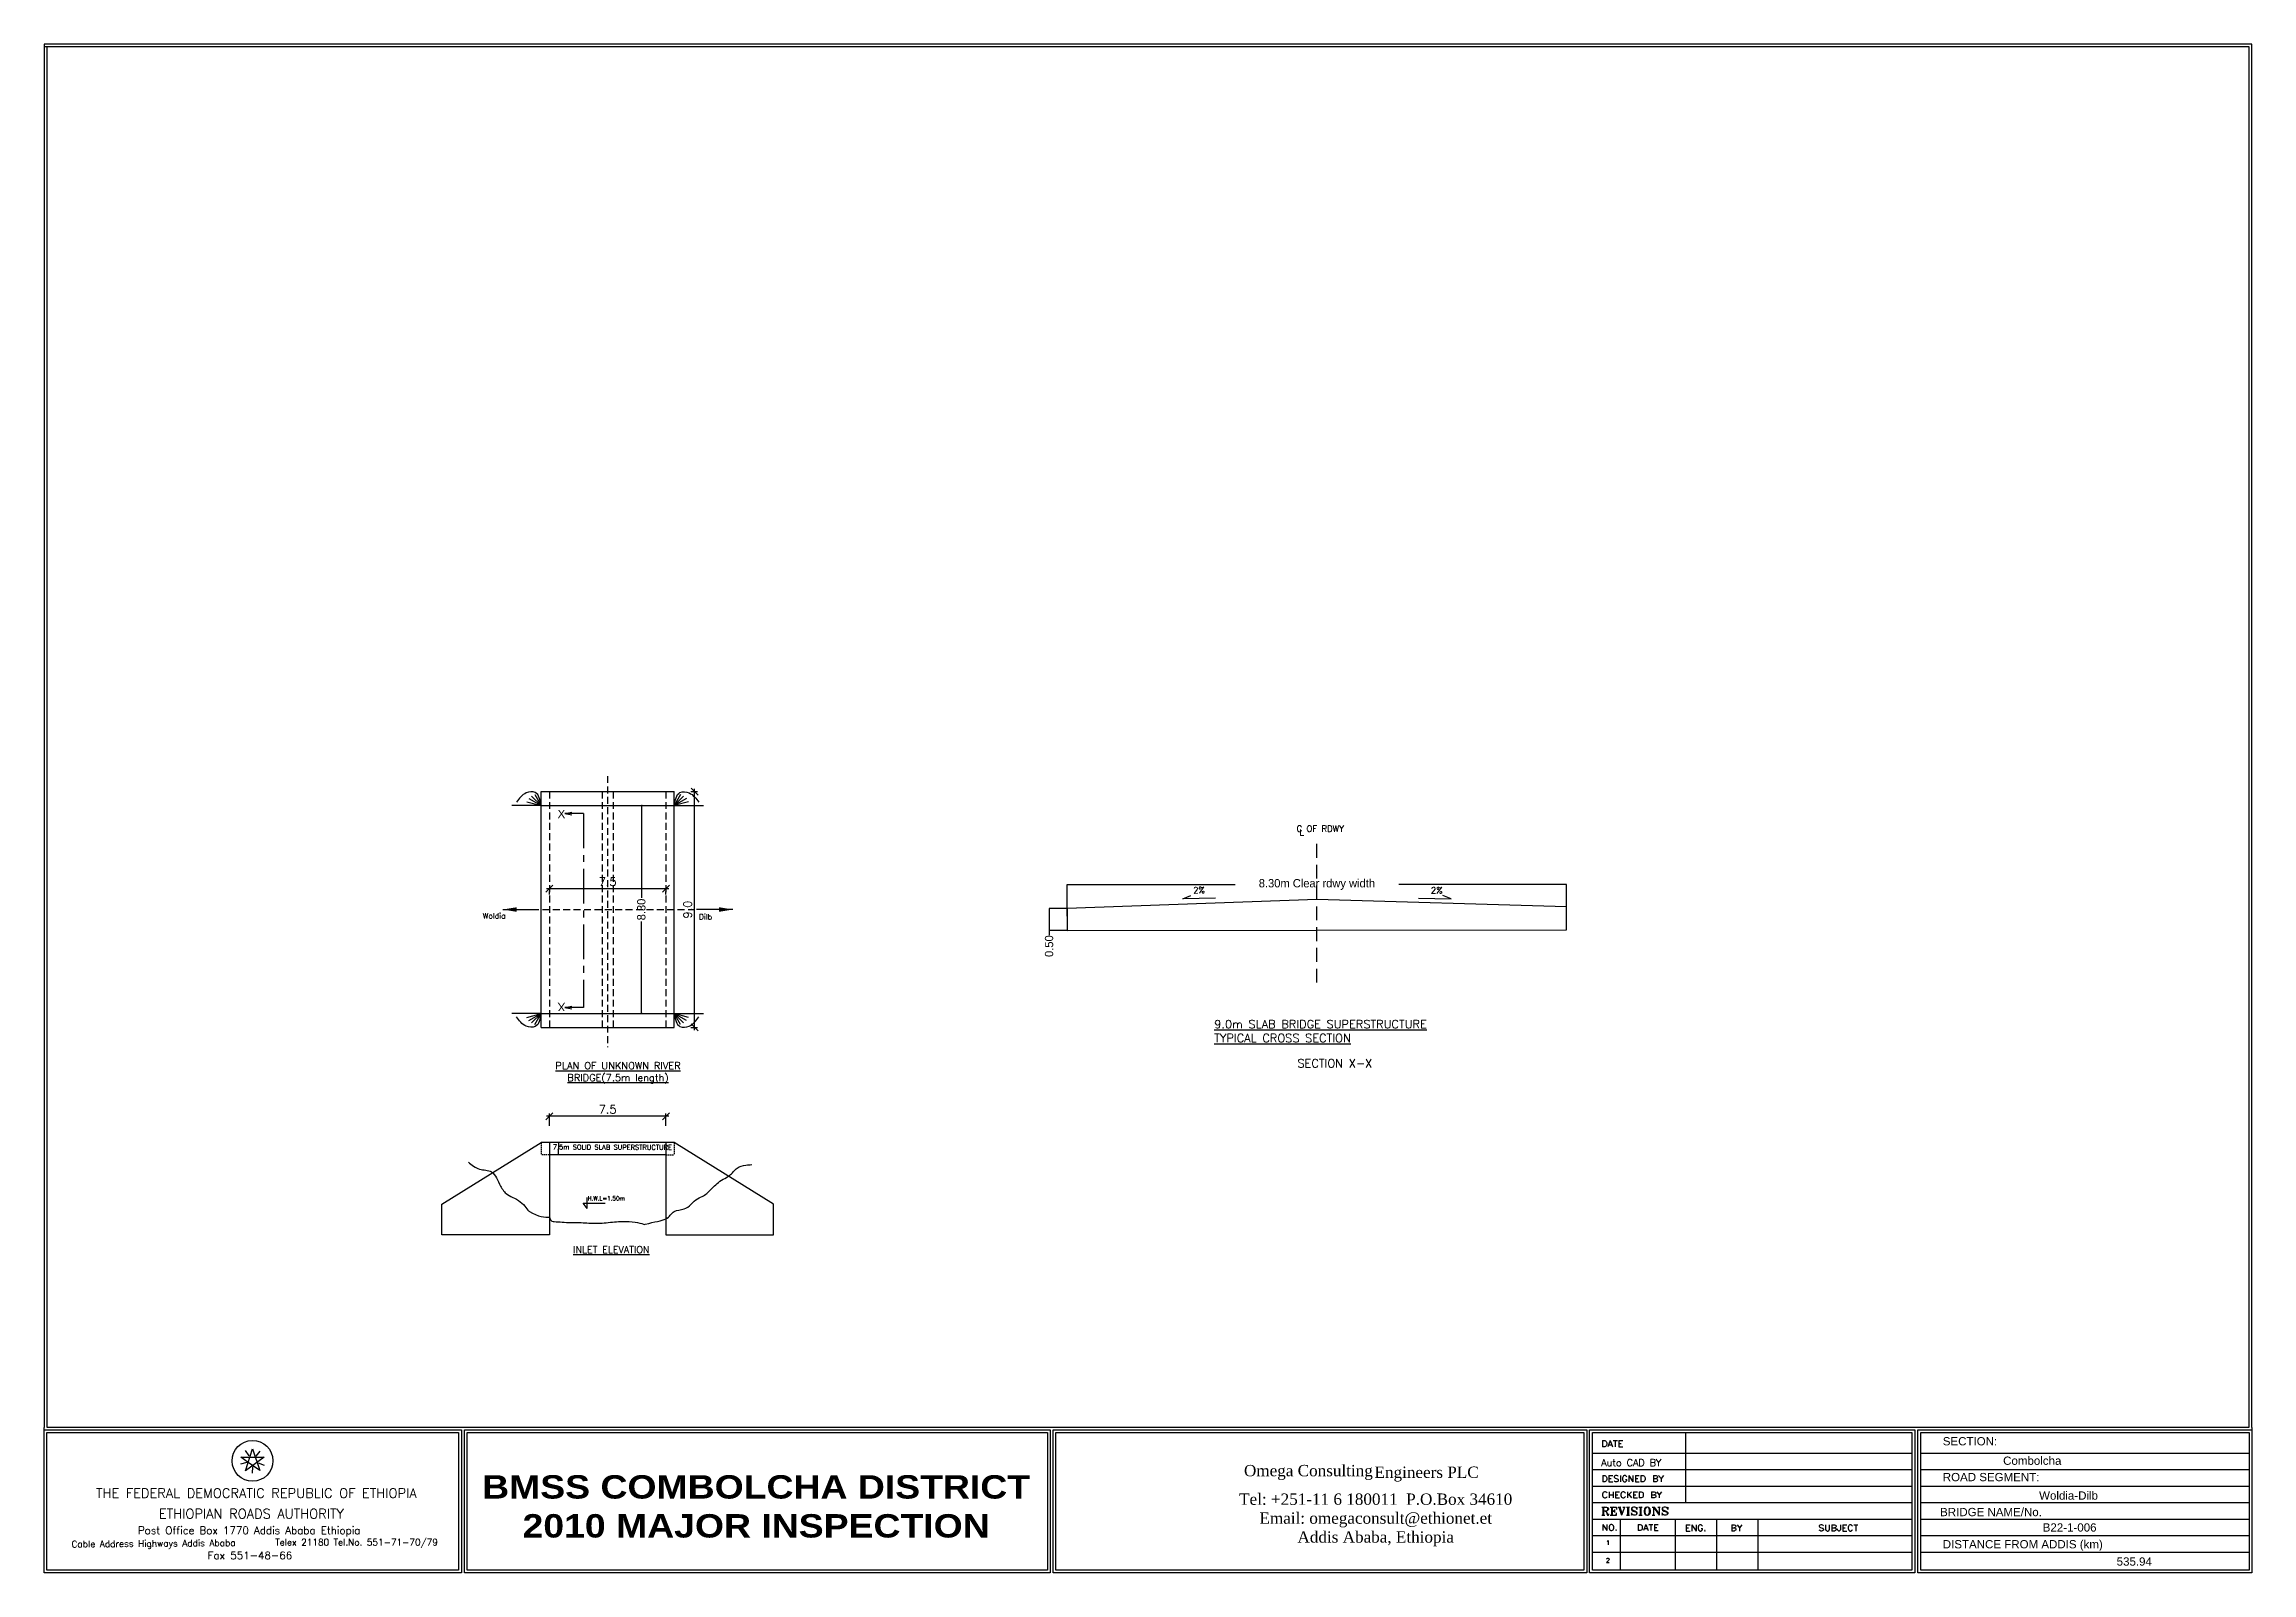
# Model space of a CAD drawing. Header units: inches. Extents: x 20 to 79609, y 6 to 55115.
import ezdxf
from ezdxf.enums import TextEntityAlignment as Align

# ---------------------------------------------------------------- set-up
doc = ezdxf.new("R2010")
doc.units = ezdxf.units.IN
doc.header["$MEASUREMENT"] = 0
for name, pattern in [('CENTER', [2, 1.25, -0.25, 0.25, -0.25]), ('DASHED', [0.75, 0.5, -0.25]), ('HIDDEN', [0.375, 0.25, -0.125])]:
    doc.linetypes.add(name, pattern=pattern)
for name, color, linetype in [('-25', 7, 'Continuous'), ('Conc surface', 2, 'Continuous'), ('CONC-MAS', 2, 'Continuous'), ('Dim', 9, 'Continuous'), ('divsion', 3, 'Continuous'), ('FILL', 7, 'Continuous'), ('Grade', 6, 'DASHED'), ('Mas surface', 4, 'Continuous'), ('MISCELANEOUS', 7, 'Continuous'), ('Text', 3, 'Continuous'), ('TITLE BLOCK', 7, 'Continuous')]:
    doc.layers.add(name, color=color, linetype=linetype)
doc.layers.add('probable bridge', color=1, linetype='Continuous', lineweight=30)
doc.styles.add('2.5-100', font='ROMANS.SHX')
doc.styles.add('30', font='ROMANT.SHX', dxfattribs={"height": 4})
doc.styles.add('50', font='romanc.shx')
doc.styles.add('ARIAL', font='arial.ttf', dxfattribs={"height": 15})
doc.styles.add('Logo', font='')
doc.styles.add('T-25-100', font='romans.shx', dxfattribs={"height": 0.25})
doc.styles.add('Text100-2.25', font='romans.shx')
doc.styles.add('Text100-3.0', font='romanc.shx')
doc.styles.add('Text200-2.25', font='romans.shx')
doc.styles.add('Text200-3.0', font='romanc.shx')
doc.styles.add('Text50-2.0', font='romans.shx')
doc.styles.add('TIM2_5', font='times.ttf', dxfattribs={"height": 0.3})
doc.styles.get('Logo').set_extended_font_data('Arial Black')
doc.dimstyles.new('Dim100', dxfattribs={"dimtxt": 300, "dimasz": 250, "dimexe": 100, "dimexo": 600, "dimgap": 100, "dimtad": 1, "dimdec": 0, "dimzin": 0, "dimdsep": 46, "dimtxsty": 'Text100-2.25', "dimblk": 'OBLIQUE', "dimcen": 100, "dimdle": 100, "dimclrd": 256, "dimclre": 256, "dimclrt": 3, "dimadec": 0, "dimazin": 0, "dimtfac": 1, "dimtdec": 0, "dimtofl": 0, "dimtmove": 0, "dimatfit": 3, "dimfxl": 1, "dimtolj": 1, "dimtzin": 0, "dimarcsym": 0})
doc.dimstyles.new('Dim50', dxfattribs={"dimtxt": 300, "dimasz": 150, "dimexe": 150, "dimexo": 150, "dimgap": 75, "dimtad": 1, "dimdec": 0, "dimlfac": 0.5, "dimzin": 0, "dimdsep": 46, "dimtxsty": 'Text50-2.0', "dimblk": 'OBLIQUE', "dimcen": 100, "dimdle": 150, "dimclrd": 256, "dimclre": 256, "dimclrt": 3, "dimadec": 0, "dimazin": 0, "dimtfac": 1, "dimtdec": 0, "dimtofl": 0, "dimtmove": 0, "dimatfit": 3, "dimfxl": 1, "dimtolj": 1, "dimtzin": 0, "dimarcsym": 0})
doc.dimstyles.get("Standard").update_dxf_attribs({"dimtxt": 1.2, "dimasz": 0.18, "dimexe": 0.18, "dimexo": 0.0625, "dimgap": 0.09, "dimtad": 0, "dimdec": 4, "dimzin": 0, "dimdsep": 46, "dimtxsty": 'Standard', "dimcen": 0.09, "dimadec": 0, "dimazin": 0, "dimtfac": 1, "dimtdec": 4, "dimtofl": 0, "dimtmove": 0, "dimatfit": 3, "dimfxl": 1, "dimtolj": 1, "dimtzin": 0, "dimarcsym": 0})

msp = doc.modelspace()

# ---------------------------------------------------------------- texts
at = {"layer": '-25', "color": 7, "style": 'TIM2_5'}
for s, p in [('Omega Consulting', (43273.82221, 3487.97369)), ('Engineers PLC', (47981.27086, 3428.94142))]:
    msp.add_text(s, height=408.7255509, dxfattribs=at).set_placement(p)
at = {"layer": '-25', "color": 7, "insert": (48022.97644, 2867.08824), "char_height": 408.7255509, "width": 9736.0049472, "attachment_point": 2, "style": 'TIM2_5'}
msp.add_mtext('Tel: +251-11 6 180011  P.O.Box 34610\\PEmail: omegaconsult@ethionet.et \\PAddis Ababa, Ethiopia', dxfattribs=at)
at = {"style": 'ARIAL'}
for s, height, p in [('SECTION:', 297.335358, (68466.9964, 4601.12101)), ('Combolcha', 297.335358, (70642.38895, 3900.66845)), ('ROAD SEGMENT:', 297.3353577, (68466.9964, 3310.43791)), ('Woldia-Dilb', 297.3353577, (71939.23141, 2643.83565)), ('BRIDGE NAME/No.', 297.3353577, (68370.51084, 2049.50289)), ('B22-1-006', 297.335358, (72069.71673, 1493.45788)), ('DISTANCE FROM ADDIS (km)', 297.3353577, (68466.9964, 889.47118)), ('535.94', 297.335358, (74735.32938, 266.612))]:
    msp.add_text(s, height=height, dxfattribs=at).set_placement(p)
at = {"layer": 'Dim', "color": 3, "insert": (20506.01855, 15350.48274, 0), "char_height": 175, "attachment_point": 5, "rotation": 359.8783838061, "style": 'Text200-2.25'}
msp.add_mtext('7.5m SOLID SLAB SUPERSTRUCTURE', dxfattribs=at)
at = {"layer": 'divsion', "style": '30', "width": 1}
for s, p in [('THE FEDERAL DEMOCRATIC REPUBLIC OF ETHIOPIA', (7670.28809, 2880.94352)), ('ETHIOPIAN ROADS AUTHORITY', (7490.71214, 2138.52471))]:
    msp.add_text(s, height=343.6965625, dxfattribs=at).set_placement(p, align=Align.MIDDLE)
at = {"layer": 'divsion', "color": 3, "style": '50', "oblique": 360, "width": 1}
msp.add_text('Post Office Box 1770 Addis Ababa Ethiopia', height=271.3393915, dxfattribs=at).set_placement((7410.41816, 1498.79618), align=Align.MIDDLE)
msp.add_text('Cable Address Highways Addis Ababa', height=235.160806, rotation=0.5000018067, dxfattribs=at).set_placement((3965.69463, 1033.19494), align=Align.MIDDLE)
at = {"layer": 'divsion', "color": 3, "style": '50', "width": 1}
for s, height, p in [('Telex 21180 Tel.No. 551-71-70/79', 235.160806, (11281.11226, 1092.3975)), ('Fax 551-48-66', 271.3393915, (7438.28066, 633.3466))]:
    msp.add_text(s, height=height, dxfattribs=at).set_placement(p, align=Align.MIDDLE)
at = {"layer": 'Text', "style": '2.5-100'}
for s, p in [('C OF RDWY', (45171.04867, 26720.37518)), ('L', (45275.18807, 26583.87419))]:
    msp.add_text(s, height=225, dxfattribs=at).set_placement(p)
msp.add_text('2%', height=225, rotation=1.9993485335, dxfattribs=at).set_placement((41445.56963, 24498.40612))
msp.add_text('2%', height=225, rotation=359.2544557033, dxfattribs=at).set_placement((50222.14033, 24496.23748), align=Align.CENTER)
at = {"layer": 'Text', "color": 3, "style": 'Text200-3.0'}
for s, p in [('Woldia', (15831.37054, 23590.57808)), ('Dilb', (23625.45021, 23557.14429))]:
    msp.add_text(s, height=198.45, dxfattribs=at).set_placement(p)
at = {"layer": 'Text', "color": 3}
for s, insert, char_height, width, attachment_point, style in [('{\\fArial|b0|i0|c0|p34;X}', (18667.13898, 27510.13898), 300, 9213.8242482, 2, 'Text200-2.25'), ('{\\H0.75x;\\L9.0m SLAB BRIDGE SUPERSTRUCTURE \\PTYPICAL CROSS SECTION}', (42202.28224, 19935.94389), 400, 14099.140784, 1, 'Text100-3.0'), ('{\\H0.6453x;\\LPLAN OF UNKNOWN RIVER \\PBRIDGE(7.5m length)}', (20707.57083, 18417.59927), 400, 9733.5944719, 2, 'Text200-2.25'), ('{\\Fromanc|c0;SECTION X-X}', (46550.91616, 18524.32308), 300, 11086.9563408, 2, 'Text200-2.25'), ('H.W.L=1.50m', (20284.55618, 13580.83104), 150, 4941.7983673, 2, 'Text200-2.25'), ('{\\H0.625x;\\LINLET ELEVATION\\P\\H0.8x;\\l }', (20465.8114, 11777.50227), 400, 9851.0003365, 2, 'Text200-2.25')]:
    msp.add_mtext(s, dxfattribs=dict(at, insert=insert, char_height=char_height, width=width, attachment_point=attachment_point, style=style))
at = {"layer": 'Text', "color": 3, "extrusion": (0, 0, -1), "insert": (18667.13898, 20255.1733), "char_height": 300, "width": 9213.8242482, "attachment_point": 2, "text_direction": (1, 0, 0), "style": 'Text200-2.25'}
msp.add_mtext('{\\fArial|b0|i0|c0|p34;X}', dxfattribs=at)
at = {"layer": 'TITLE BLOCK', "style": 'T-25-100'}
msp.add_text('Auto CAD BY', height=254.3842045, rotation=359.9999999917, dxfattribs=at).set_placement((56152.60142, 3848.27484))
at = {"layer": 'TITLE BLOCK', "color": 5, "insert": (25686.87365, 4930.67079), "char_height": 842.4501801, "width": 63869.7437933, "attachment_point": 2, "style": 'Logo'}
msp.add_mtext('\\PBMSS COMBOLCHA DISTRICT\\P2010 MAJOR INSPECTION \\P ', dxfattribs=at)

# ---------------------------------------------------------------- blocks, each defined once
blk = doc.blocks.new('_Oblique')
at = {"color": 0, "lineweight": -2}
blk.add_line((-0.5, -0.5), (0.5, 0.5), dxfattribs=at)
blk = doc.blocks.new('*D10')
at = {"layer": 'Defpoints', "color": 0, "ltscale": 10}
for p in [(18234, 25066), (22434, 25066), (22434, 24674)]:
    blk.add_point(p, dxfattribs=at)
at = {"layer": 'Dim', "lineweight": -2, "ltscale": 10}
for p, q in [((18134, 24674), (22534, 24674)), ((18234, 24466), (18234, 24574)), ((22434, 24466), (22434, 24574))]:
    blk.add_line(p, q, dxfattribs=at)
at = {"layer": 'Dim', "lineweight": -2, "ltscale": 10, "xscale": 250, "yscale": 250, "zscale": 250, "rotation": 180}
blk.add_blockref('_Oblique', (18234, 24674), dxfattribs=at)
at = {"layer": 'Dim', "lineweight": -2, "ltscale": 10, "xscale": 250, "yscale": 250, "zscale": 250}
blk.add_blockref('_Oblique', (22434, 24674), dxfattribs=at)
at = {"layer": 'Dim', "color": 3, "ltscale": 10, "insert": (20334, 24924), "char_height": 300, "attachment_point": 5, "style": 'Text100-2.25'}
blk.add_mtext('\\A1;7.5', dxfattribs=at)
blk = doc.blocks.new('*D11')
at = {"layer": 'Defpoints', "color": 0, "ltscale": 10}
for p in [(22734, 28169), (23469, 28169), (22734, 19669)]:
    blk.add_point(p, dxfattribs=at)
at = {"layer": 'Dim', "lineweight": -2, "ltscale": 10}
for p, q in [((23334, 28169), (23569, 28169)), ((23469, 19569), (23469, 28269)), ((23334, 19669), (23569, 19669))]:
    blk.add_line(p, q, dxfattribs=at)
at = {"layer": 'Dim', "lineweight": -2, "ltscale": 10, "xscale": 250, "yscale": 250, "zscale": 250}
for p, rotation in [((23469, 28169), 90), ((23469, 19669), 270)]:
    blk.add_blockref('_Oblique', p, dxfattribs=dict(at, rotation=rotation))
at = {"layer": 'Dim', "color": 3, "ltscale": 10, "insert": (23219, 23919), "char_height": 300, "attachment_point": 5, "rotation": 90, "style": 'Text100-2.25'}
blk.add_mtext('\\A1;9.0', dxfattribs=at)
blk = doc.blocks.new('*D12')
at = {"layer": 'Defpoints', "color": 0}
for p in [(18234, 16464), (18234, 15523, 0), (22434, 15523, 0)]:
    blk.add_point(p, dxfattribs=at)
at = {"layer": 'Dim', "lineweight": -2}
for p, q in [((22534, 16464), (18134, 16464)), ((18234, 16123), (18234, 16564)), ((22434, 16123), (22434, 16564))]:
    blk.add_line(p, q, dxfattribs=at)
at = {"layer": 'Dim', "lineweight": -2, "xscale": 250, "yscale": 250, "zscale": 250, "rotation": 180}
blk.add_blockref('_Oblique', (18234, 16464), dxfattribs=at)
at = {"layer": 'Dim', "lineweight": -2, "xscale": 250, "yscale": 250, "zscale": 250}
blk.add_blockref('_Oblique', (22434, 16464), dxfattribs=at)
at = {"layer": 'Dim', "color": 3, "insert": (20334, 16714), "char_height": 300, "attachment_point": 5, "style": 'Text100-2.25'}
blk.add_mtext('\\A1;7.5', dxfattribs=at)
blk = doc.blocks.new('*D13')
at = {"color": 0, "lineweight": -2}
for p, q in [((36903, 23961), (36903, 24822)), ((36903, 24822), (42953, 24822)), ((54903, 24822), (48853, 24822)), ((54903, 24014), (54903, 24822))]:
    blk.add_line(p, q, dxfattribs=at)
at = {"color": 0}
for points in [[(36903, 24822), (36903, 24822), (36903, 24822)], [(54903, 24822), (54903, 24822), (54903, 24822)]]:
    blk.add_solid(points, dxfattribs=at)
at = {"layer": 'Defpoints', "color": 0}
for p in [(54903, 24822), (36903, 23961), (54903, 24014)]:
    blk.add_point(p, dxfattribs=at)
at = {"color": 0, "insert": (45903, 24822), "char_height": 1.2, "attachment_point": 5}
blk.add_mtext('\\A1;{\\H250x;8.30m Clear rdwy width}', dxfattribs=at)
blk = doc.blocks.new('*D14')
at = {"color": 0, "lineweight": -2}
for p, q in [((36903, 23961), (36249, 23961)), ((36249, 23961), (36249, 23161)), ((36903, 23161), (36249, 23161)), ((36249, 23161), (36249, 22999))]:
    blk.add_line(p, q, dxfattribs=at)
at = {"color": 0}
for points in [[(36249, 23961), (36249, 23961), (36249, 23961)], [(36249, 23161), (36249, 23161), (36249, 23161)]]:
    blk.add_solid(points, dxfattribs=at)
at = {"layer": 'Defpoints', "color": 0}
for p in [(36903, 23961), (36249, 23161), (36903, 23161)]:
    blk.add_point(p, dxfattribs=at)
at = {"color": 0, "insert": (36249, 22599), "char_height": 1.2, "attachment_point": 5, "rotation": 90}
blk.add_mtext('\\A1;{\\H250x;0.50}', dxfattribs=at)
blk = doc.blocks.new('*D15')
at = {"color": 0, "lineweight": -2}
for p, q in [((18563, 15523), (18563, 15523)), ((18563, 15523), (18563, 15301)), ((18563, 15075), (18563, 15297)), ((18563, 15075), (18563, 15075))]:
    blk.add_line(p, q, dxfattribs=at)
at = {"color": 0}
for points in [[(18563, 15523), (18563, 15523), (18563, 15523)], [(18563, 15075), (18563, 15075), (18563, 15075)]]:
    blk.add_solid(points, dxfattribs=at)
at = {"layer": 'Defpoints', "color": 0}
for p in [(18563, 15523), (18563, 15075), (18563, 15075)]:
    blk.add_point(p, dxfattribs=at)
at = {"color": 0, "insert": (18563, 15299), "char_height": 1.2, "attachment_point": 5, "rotation": 90}
blk.add_mtext('\\A1;0.60', dxfattribs=at)
blk = doc.blocks.new('*D18')
at = {"color": 0, "lineweight": -2}
for p, q in [((21582, 27669), (21549, 27669)), ((21549, 27668), (21549, 24344)), ((21549, 20169), (21549, 23493)), ((21582, 20169), (21549, 20169))]:
    blk.add_line(p, q, dxfattribs=at)
at = {"color": 0}
for points in [[(21549, 27668), (21549, 27668), (21549, 27669)], [(21549, 20169), (21549, 20169), (21549, 20169)]]:
    blk.add_solid(points, dxfattribs=at)
at = {"layer": 'Defpoints', "color": 0}
for p in [(21582, 27669), (21549, 20169), (21582, 20169)]:
    blk.add_point(p, dxfattribs=at)
at = {"color": 0, "insert": (21549, 23919), "char_height": 1.2, "attachment_point": 5, "rotation": 90}
blk.add_mtext('\\A1;{\\H250x;8.30}', dxfattribs=at)

# ---------------------------------------------------------------- dimensions: what is measured, and where the dimension line sits
for base, p1, p2, text, picture, middle in [((21549.18746, 20168.57454), (21581.72932, 27668.57454), (21581.72932, 20168.57454), '{\\H250x;8.30}', '*D18', (21549.18746, 23918.57454)), ((18563.34586, 15074.94001), (18563.34586, 15523.02742), (18563.34586, 15074.94001), '0.60', '*D15', (18563.34586, 15298.98372))]:
    dim = msp.add_linear_dim(base=base, p1=p1, p2=p2, angle=90, text=text, dimstyle='Standard')
    dim.commit()
    dim.dimension.update_dxf_attribs({"geometry": picture, "text_midpoint": middle})
dim = msp.add_linear_dim(base=(54903.02518, 24822.10946), p1=(36903.02518, 23961.19885), p2=(54903.02518, 24013.58), text='{\\H250x;8.30m Clear rdwy width}', dimstyle='Standard')
dim.commit()
dim.dimension.update_dxf_attribs({"geometry": '*D13', "text_midpoint": (45903.02518, 24822.10946)})
dim = msp.add_linear_dim(base=(36249.20488, 23161.19885), p1=(36903.02518, 23961.26135), p2=(36903.02518, 23161.19885), angle=90, text='{\\H250x;0.50}', dimstyle='Standard')
dim.commit()
dim.dimension.update_dxf_attribs({"geometry": '*D14', "text_midpoint": (36249.20488, 22599.1156), "dimtype": 160})
at = {"layer": 'Dim', "ltscale": 10}
dim = msp.add_linear_dim(base=(23469.34782, 28168.57454), p1=(22733.80745, 19668.57454), p2=(22733.80745, 28168.57454), angle=90, text='9.0', dimstyle='Dim100', override={"dimtmove": 1}, dxfattribs=at)
dim.commit()
dim.dimension.update_dxf_attribs({"geometry": '*D11', "text_midpoint": (23219.34782, 23918.57454)})
dim = msp.add_linear_dim(base=(22433.80742, 24673.99603), p1=(18233.80742, 25065.76992), p2=(22433.80742, 25065.76992), text='7.5', dimstyle='Dim100', dxfattribs=at)
dim.commit()
dim.dimension.update_dxf_attribs({"geometry": '*D10', "text_midpoint": (20333.80742, 24923.99603)})
at = {"layer": 'Dim'}
dim = msp.add_linear_dim(base=(18233.80745, 16464.30966, 0), p1=(22433.80745, 15523.02742), p2=(18233.80745, 15523.02742), text='7.5', dimstyle='Dim100', override={"dimtmove": 1}, dxfattribs=at)
dim.commit()
dim.dimension.update_dxf_attribs({"geometry": '*D12', "text_midpoint": (20333.80745, 16714.30966, 0)})

# ---------------------------------------------------------------- linework, layer by layer
at = {"layer": 'Conc surface', "linetype": 'Continuous', "ltscale": 0.05}
for p, q in [((17933.80745, 28168.57454), (22733.80745, 28168.57454)), ((17933.80745, 27668.57454), (22733.80745, 27668.57454)), ((17933.80745, 20168.57454), (22733.80745, 20168.57454)), ((17933.80745, 19668.57454), (22733.80745, 19668.57454))]:
    msp.add_line(p, q, dxfattribs=at)
at = {"layer": 'CONC-MAS'}
msp.add_lwpolyline([(54903.02518, 23187.38942), (54903.02518, 24013.58), (45903.02518, 24275.48577), (36903.02518, 23961.19885), (36903.02518, 23161.19885), (54903.02518, 23187.38942)], dxfattribs=at)
at = {"layer": 'Dim', "color": 3, "ltscale": 10}
for p, q in [((17933.80745, 27668.57454), (16876.28667, 27668.57454)), ((22733.80745, 27668.57454), (23791.32822, 27668.57454)), ((17933.80745, 20168.57454), (16876.28667, 20168.57454)), ((22733.80745, 20168.57454), (23791.32822, 20168.57454))]:
    msp.add_line(p, q, dxfattribs=at)
at = {"layer": 'Dim'}
for p, q in [((41067.53705, 24304.39169), (41361.69275, 24428.61971)), ((42241.95731, 24327.88004), (41067.53705, 24304.39169)), ((49564.09304, 24327.88004), (50738.5133, 24304.39169)), ((50738.5133, 24304.39169), (50444.3576, 24428.61971))]:
    msp.add_line(p, q, dxfattribs=at)
for points in [[(17933.80745, 27668.57454), (17725.19073, 28134.08884), (17399.96461, 28121.62764), (17047.09472, 27784.28878)], [(22733.80745, 27668.57454), (22942.42416, 28134.08884), (23267.65028, 28121.62764), (23620.52018, 27784.28878)], [(17933.80745, 20168.57454), (17725.19073, 19703.06023), (17399.96461, 19715.52143), (17047.09472, 20052.86029)], [(22733.80745, 20168.57454), (22942.42416, 19703.06023), (23267.65028, 19715.52143), (23620.52018, 20052.86029)]]:
    msp.add_spline(points, degree=3, dxfattribs=at)
at = {"layer": 'divsion', "color": 5}
for p, q in [((7324.46053, 3981.29725), (7102.32627, 3918.53159)), ((7114.16444, 4175.19671), (7947.86511, 4182.47233)), ((7373.4256, 3990.26753), (7114.16444, 4175.19671)), ((7277.66361, 3686.54926), (7528.37175, 4481.69402)), ((7947.86511, 4182.47233), (7277.66361, 3686.54926)), ((7277.66361, 3686.54926), (7373.4256, 3990.26753)), ((7408.94749, 4221.77232), (7280.61053, 4413.63891)), ((7533.6578, 3875.97502), (7373.4256, 3990.26753)), ((7528.37175, 4481.69402), (7792.91895, 3691.04584)), ((7663.76076, 4215.73134), (7806.57842, 4397.07708)), ((7527.058, 3826.6345), (7518.10844, 3595.9766)), ((7792.91895, 3691.04584), (7533.6578, 3875.97502)), ((7736.75708, 3971.52274), (7953.3602, 3891.73398))]:
    msp.add_line(p, q, dxfattribs=at)
msp.add_ellipse((7532.19677, 4043.39163), major_axis=(-6.42099, 735.77211), ratio=0.9999999689, start_param=-1.5707962983, end_param=4.7123890089, dxfattribs=at)
at = {"layer": 'FILL'}
for p, q in [((17494.81313, 27922.02965), (17933.80745, 27668.57454)), ((17594.86128, 28007.52341), (17933.80745, 27668.57454)), ((17706.28649, 28062.65608), (17933.80745, 27668.57454)), ((22961.3284, 28062.65608), (22733.80745, 27668.57454)), ((23072.75362, 28007.52341), (22733.80745, 27668.57454)), ((23172.80177, 27922.02965), (22733.80745, 27668.57454)), ((17423.58918, 27805.28748), (17933.80745, 27668.57454)), ((23244.02571, 27805.28748), (22733.80745, 27668.57454)), ((17423.58918, 20031.86159), (17933.80745, 20168.57454)), ((17494.81313, 19915.11942), (17933.80745, 20168.57454)), ((17594.86128, 19829.62567), (17933.80745, 20168.57454)), ((17706.28649, 19774.49299), (17933.80745, 20168.57454)), ((22961.3284, 19774.49299), (22733.80745, 20168.57454)), ((23072.75362, 19829.62567), (22733.80745, 20168.57454)), ((23172.80177, 19915.11942), (22733.80745, 20168.57454)), ((23244.02571, 20031.86159), (22733.80745, 20168.57454))]:
    msp.add_line(p, q, dxfattribs=at)
at = {"layer": 'Grade', "linetype": 'DASHED', "ltscale": 500}
for p, q in [((20333.80745, 28730.7762), (20333.80745, 18960.41861)), ((17606.62748, 23918.57477), (23532.09153, 23918.57477))]:
    msp.add_line(p, q, dxfattribs=at)
at = {"layer": 'Grade', "color": 3, "linetype": 'DASHED', "ltscale": 500}
for p, q in [((18233.8074, 28168.57454), (18233.80745, 19668.57454)), ((22433.8074, 28168.57454), (22433.80744, 19668.57454))]:
    msp.add_line(p, q, dxfattribs=at)
at = {"layer": 'Grade', "color": 11, "linetype": 'DASHED', "ltscale": 500}
for p, q in [((20133.80745, 28168.57454), (20133.80745, 19668.57454)), ((20533.80745, 28168.57454), (20533.80745, 19668.57454))]:
    msp.add_line(p, q, dxfattribs=at)
at = {"layer": 'Grade', "linetype": 'DASHED', "ltscale": 1000}
msp.add_line((45903.02518, 21283.80433), (45903.02518, 26517.76198), dxfattribs=at)
at = {"layer": 'Grade', "color": 2, "linetype": 'Continuous', "ltscale": 1000}
for p, q in [((36903.02518, 23675.48577), (36903.02518, 23961.19885)), ((54903.02518, 23675.48577), (54903.02518, 24013.58))]:
    msp.add_line(p, q, dxfattribs=at)
at = {"layer": 'Mas surface', "linetype": 'CENTER', "lineweight": 30, "ltscale": 3000}
for p, q in [((18794.68978, 27383.59729), (19047.2761, 27431.60836)), ((19463.08219, 27383.59729), (18794.68978, 27383.59729)), ((18794.68978, 27383.59729), (19047.2761, 27335.58623)), ((18794.68978, 20381.71499), (19047.2761, 20429.72605)), ((19463.08219, 20381.71499), (18794.68978, 20381.71499)), ((18794.68978, 20381.71499), (19047.2761, 20333.70392))]:
    msp.add_line(p, q, dxfattribs=at)
at = {"layer": 'Mas surface', "linetype": 'CENTER', "lineweight": 30, "ltscale": 1000}
msp.add_line((19463.08219, 27383.59729), (19463.08219, 20381.71499), dxfattribs=at)
at = {"layer": 'Mas surface'}
msp.add_open_spline([(15312.14229, 14808.9529), (15437.29786, 14708.3465), (15678.37736, 14514.55456), (16259.09374, 14538.01327), (16411.84731, 13992.35566), (16675.9182, 13643.06921), (16991.29936, 13514.58421), (17257.6575, 13349.89744), (17466.57659, 13067.52839), (17796.61193, 12834.68052), (18095.83234, 12831.75976), (18233.80745, 12823.32727), (18233.80745, 12823.32727), (18292.13985, 12667.24213), (18445.04888, 12669.84124), (18701.35606, 12647.73956), (19023.45771, 12624.77367), (19346.4549, 12640.2778), (19721.20743, 12605.28523), (20174.61745, 12601.11118), (20582.03239, 12671.671), (20980.52826, 12664.51177), (21298.84455, 12675.84218), (21666.91194, 12563.12116), (22028.3468, 12671.56226), (22289.51686, 12684.25049), (22433.80745, 12772.29128), (22433.80745, 12772.29128), (22568.46637, 12829.45515), (22678.40967, 13102.5686), (23208.84133, 13070.77901), (23449.17526, 13463.59128), (23850.22751, 13603.1971), (24114.27304, 13897.29805), (24407.69436, 14169.3376), (24776.44643, 14327.31071), (24961.26008, 14628.18604), (25279.58901, 14706.6372), (25459.76697, 14717.10242), (25529.72439, 14721.16574)], degree=3, knots=[0, 0, 0, 0, 473.0790997449, 911.2633308187, 1521.8649400667, 1908.677069094, 2207.3762493564, 2524.1074764827, 2834.8671349372, 3253.9595252588, 10845.5861444734, 10845.5861444734, 10845.5861444734, 10845.5861444734, 11019.6511772616, 11301.3870818647, 11618.2106942833, 11987.2704052414, 12269.0061983315, 12746.3609761255, 13343.364652022, 13501.5330831364, 13941.2403662333, 14296.6505160002, 14617.3424336216, 29168.74033935, 29168.74033935, 29168.74033935, 29168.74033935, 29567.9385844371, 29931.7817006891, 30546.6689167913, 30782.4073669943, 31180.6764329818, 31704.7634964903, 31976.5193906847, 32359.6101320957, 32693.026514586, 32904.6472771859, 32904.6472771859, 32904.6472771859, 32904.6472771859], dxfattribs=at)
msp.add_open_spline([(22464.26333, 12787.31916), (22454.03775, 12787.80623), (22443.88241, 12788.2754), (22433.80745, 12788.72612)], degree=3, dxfattribs=at)
at = {"layer": 'MISCELANEOUS'}
for p, q in [((19591.16162, 13135.73745), (19591.16162, 13538.28756)), ((19591.16162, 13135.73745), (19447.235, 13337.93894)), ((19447.235, 13337.93894), (20246.89912, 13337.93894))]:
    msp.add_line(p, q, dxfattribs=at)
at = {"layer": 'probable bridge', "linetype": 'Continuous', "lineweight": 30, "ltscale": 0.05}
for p, q in [((17933.80745, 19668.57454), (17933.80745, 28168.57454)), ((22733.80745, 19668.57454), (22733.80745, 28168.57454)), ((22733.80745, 15523.02742), (17933.80745, 15523.02742)), ((22433.80745, 15074.94001), (18233.80745, 15074.94001))]:
    msp.add_line(p, q, dxfattribs=at)
at = {"layer": 'probable bridge', "linetype": 'HIDDEN', "lineweight": 30, "ltscale": 200}
for p, q in [((17933.80745, 15523.02742), (17933.80745, 15074.94001)), ((22733.80745, 15523.02742), (22733.80745, 15074.94001)), ((18233.80745, 15074.94001), (17933.80745, 15074.94001)), ((22433.80745, 15074.94001), (22733.80745, 15074.94001))]:
    msp.add_line(p, q, dxfattribs=at)
at = {"layer": 'probable bridge', "linetype": 'Continuous', "lineweight": 30, "ltscale": 0.05}
for points in [[(18233.80745, 15523.02742), (18233.80745, 12197.05257), (14352.04142, 12197.05257), (14352.04142, 13302.87023), (17933.80745, 15523.02742)], [(22433.80745, 15523.02742), (22433.80745, 12197.05257), (26315.57347, 12197.05257), (26315.57347, 13302.87023), (22733.80745, 15523.02742)]]:
    msp.add_lwpolyline(points, dxfattribs=at)
at = {"layer": 'TITLE BLOCK', "color": 5}
for p, q in [((79508.48348, 55014.7461), (19.67781, 55014.7461)), ((119.94238, 55014.7461), (119.94238, 5260.63088)), ((79508.48348, 5260.63088), (79508.48348, 55014.7461)), ((119.94238, 5260.63088), (79508.48348, 5260.63088)), ((119.94238, 5060.10792), (14961.58761, 5060.10792)), ((119.94238, 106.81802), (119.94238, 5060.10792)), ((119.94238, 5060.10792), (14961.58761, 5060.10792)), ((119.94238, 106.81802), (119.94238, 5060.10792)), ((14961.58761, 5060.10792), (14961.58761, 106.81802)), ((14961.58761, 5060.10792), (14961.58761, 106.81802)), ((15271.27731, 5060.10792), (36186.47889, 5060.10792)), ((15271.27731, 106.81802), (15271.27731, 5060.10792)), ((36186.47889, 5060.10792), (36186.47889, 106.81802)), ((36496.16859, 5060.10792), (55531.60889, 5060.10792)), ((36496.16859, 106.81802), (36496.16859, 5060.10792)), ((55531.60889, 5060.10792), (55531.60889, 106.81802)), ((55835.53642, 5059.99114), (67355.69763, 5059.99114)), ((55835.53642, 106.70124), (55835.53642, 5059.99114)), ((67355.69763, 5059.99114), (67355.69763, 106.70124)), ((67671.1495, 5060.10792), (79508.48348, 5060.10792)), ((67671.1495, 106.81802), (67671.1495, 5060.10792)), ((79508.48348, 5060.10792), (79508.48348, 106.81802)), ((14961.58761, 106.81802), (119.94238, 106.81802)), ((14961.58761, 106.81802), (119.94238, 106.81802)), ((14961.58761, 106.81802), (119.94238, 106.81802)), ((36186.47889, 106.81802), (15271.27731, 106.81802)), ((55531.60889, 106.81802), (36496.16859, 106.81802)), ((67355.69763, 106.70124), (55835.53642, 106.70124)), ((79508.48348, 106.81802), (67671.1495, 106.81802))]:
    msp.add_line(p, q, dxfattribs=at)
at = {"layer": 'TITLE BLOCK', "color": 210}
for p, q in [((19.67781, 6.55345), (19.67781, 5240.63387)), ((19.67781, 6.55345), (19.67781, 5240.63387)), ((19.67781, 5160.37248), (15061.85218, 5160.37248)), ((19.67781, 5160.37248), (15061.85218, 5160.37248)), ((15061.85218, 5160.37248), (15061.85218, 6.55345)), ((15061.85218, 5160.37248), (15061.85218, 6.55345)), ((15171.01275, 5160.37248), (36286.74345, 5160.37248)), ((15171.01275, 6.55345), (15171.01275, 5160.37248)), ((36286.74345, 5160.37248), (36286.74345, 6.55345)), ((36395.90403, 5160.37248), (55631.87345, 5160.37248)), ((36395.90403, 6.55345), (36395.90403, 5160.37248)), ((55631.87345, 5160.37248), (55631.87345, 6.55345)), ((55735.27186, 5160.2557), (67455.9622, 5160.2557)), ((55735.27186, 6.43668), (55735.27186, 5160.2557)), ((67455.9622, 5160.2557), (67455.9622, 6.43668)), ((67570.88494, 6.55345), (67570.88494, 5160.37248)), ((67570.88494, 5160.37248), (79608.74804, 5160.37248)), ((79608.74804, 5240.63387), (79608.74804, 6.55345)), ((15061.85218, 6.55345), (19.67781, 6.55345)), ((15061.85218, 6.55345), (19.67781, 6.55345)), ((36286.74345, 6.55345), (15171.01275, 6.55345)), ((55631.87345, 6.55345), (36395.90403, 6.55345)), ((67455.9622, 6.43668), (55735.27186, 6.43668)), ((79608.74804, 6.55345), (67570.88494, 6.55345))]:
    msp.add_line(p, q, dxfattribs=at)
msp.add_lwpolyline([(79608.74804, 5240.63387), (79608.74804, 55115.01066), (19.67781, 55115.01066), (19.67781, 5240.63387)], dxfattribs=at)
at = {"layer": 'TITLE BLOCK', "color": 7}
for points in [[(56202.7957, 4776.26549), (56202.7957, 4551.73291)], [(56202.7957, 4776.26549), (56279.87405, 4776.26549), (56310.03514, 4766.21179), (56333.49377, 4742.75316), (56343.54747, 4722.64577), (56353.60116, 4689.13344), (56353.60116, 4635.51372), (56343.54747, 4605.35263), (56333.49377, 4585.24523), (56310.03514, 4561.78661), (56279.87405, 4551.73291), (56202.7957, 4551.73291)], [(56480.948, 4776.26549), (56397.16719, 4551.73291)], [(56480.948, 4776.26549), (56564.72881, 4551.73291)], [(56588.18744, 4776.26549), (56735.64168, 4776.26549)], [(56661.91456, 4776.26549), (56661.91456, 4551.73291)], [(56789.2614, 4776.26549), (56926.66193, 4776.26549)], [(56789.2614, 4776.26549), (56789.2614, 4551.73291)], [(59208.8513, 2526.29114), (59208.8513, 5059.99114)], [(67355.69763, 4309.14686), (55835.53642, 4309.14686)], [(56427.32828, 4625.46002), (56534.56772, 4625.46002)], [(56789.2614, 4669.02605), (56873.04221, 4669.02605)], [(56789.2614, 4551.73291), (56926.66193, 4551.73291)], [(79508.48348, 4309.14686), (67671.1495, 4309.14686)], [(67355.69763, 3715.9787), (55835.53642, 3715.9787)], [(56206.14693, 3511.55351), (56206.14693, 3290.37216)], [(56206.14693, 3511.55351), (56279.87405, 3511.55351), (56310.03514, 3501.49981), (56333.49377, 3481.39242), (56343.54747, 3457.93379), (56353.60116, 3427.7727), (56353.60116, 3374.15298), (56343.54747, 3340.64065), (56333.49377, 3320.53326), (56310.03514, 3300.42586), (56279.87405, 3290.37216), (56206.14693, 3290.37216)], [(56427.32828, 3511.55351), (56427.32828, 3290.37216)], [(56427.32828, 3511.55351), (56568.08005, 3511.55351)], [(56427.32828, 3404.31407), (56514.46033, 3404.31407)], [(56427.32828, 3290.37216), (56568.08005, 3290.37216)], [(56769.154, 3481.39242), (56749.04661, 3501.49981), (56715.53428, 3511.55351), (56671.96826, 3511.55351), (56641.80716, 3501.49981), (56618.34854, 3481.39242), (56618.34854, 3457.93379), (56631.75347, 3437.82639), (56641.80716, 3427.7727), (56661.91456, 3417.719), (56725.58798, 3394.26037), (56749.04661, 3384.20667), (56759.1003, 3374.15298), (56769.154, 3354.04558), (56769.154, 3320.53326), (56749.04661, 3300.42586), (56715.53428, 3290.37216), (56671.96826, 3290.37216), (56641.80716, 3300.42586), (56618.34854, 3320.53326)], [(56842.88112, 3511.55351), (56842.88112, 3290.37216)], [(57077.4674, 3457.93379), (57067.4137, 3481.39242), (57043.95507, 3501.49981), (57023.84767, 3511.55351), (56980.28165, 3511.55351), (56960.17426, 3501.49981), (56940.06686, 3481.39242), (56926.66193, 3457.93379), (56916.60823, 3427.7727), (56916.60823, 3374.15298), (56926.66193, 3340.64065), (56940.06686, 3320.53326), (56960.17426, 3300.42586), (56980.28165, 3290.37216), (57023.84767, 3290.37216), (57043.95507, 3300.42586), (57067.4137, 3320.53326), (57077.4674, 3340.64065), (57077.4674, 3374.15298)], [(57023.84767, 3374.15298), (57077.4674, 3374.15298)], [(57151.19451, 3511.55351), (57298.64874, 3290.37216)], [(57151.19451, 3511.55351), (57151.19451, 3290.37216)], [(57298.64874, 3511.55351), (57298.64874, 3290.37216)], [(57385.78079, 3511.55351), (57523.18132, 3511.55351)], [(57385.78079, 3511.55351), (57385.78079, 3290.37216)], [(57385.78079, 3404.31407), (57469.5616, 3404.31407)], [(57385.78079, 3290.37216), (57523.18132, 3290.37216)], [(57586.85474, 3511.55351), (57586.85474, 3290.37216)], [(57586.85474, 3511.55351), (57660.58186, 3511.55351), (57694.09418, 3501.49981), (57714.20158, 3481.39242), (57724.25528, 3457.93379), (57734.30898, 3427.7727), (57734.30898, 3374.15298), (57724.25528, 3340.64065), (57714.20158, 3320.53326), (57694.09418, 3300.42586), (57660.58186, 3290.37216), (57586.85474, 3290.37216)], [(58032.56867, 3511.55351), (58129.75442, 3511.55351), (58159.91551, 3501.49981), (58169.96921, 3491.44612), (58183.37414, 3467.98749), (58183.37414, 3447.88009), (58169.96921, 3427.7727), (58159.91551, 3417.719), (58129.75442, 3404.31407)], [(58032.56867, 3511.55351), (58032.56867, 3290.37216)], [(58032.56867, 3404.31407), (58129.75442, 3404.31407), (58159.91551, 3394.26037), (58169.96921, 3384.20667), (58183.37414, 3364.09928), (58183.37414, 3330.58695), (58169.96921, 3310.47956), (58159.91551, 3300.42586), (58129.75442, 3290.37216), (58032.56867, 3290.37216)], [(58223.58893, 3511.55351), (58310.72097, 3404.31407), (58310.72097, 3290.37216)], [(58394.50179, 3511.55351), (58310.72097, 3404.31407)], [(79508.48348, 3715.9787), (67671.1495, 3715.9787)], [(67355.69763, 3119.4593), (55835.53642, 3119.4593)], [(67355.69763, 2526.29114), (55835.53642, 2526.29114)], [(56363.65486, 2874.81933), (56353.60116, 2898.27795), (56330.14254, 2918.38535), (56310.03514, 2928.43905), (56266.46912, 2928.43905), (56246.36172, 2918.38535), (56226.25433, 2898.27795), (56216.20063, 2874.81933), (56202.7957, 2844.65823), (56202.7957, 2791.03851), (56216.20063, 2757.52619), (56226.25433, 2737.41879), (56246.36172, 2717.3114), (56266.46912, 2707.2577), (56310.03514, 2707.2577), (56330.14254, 2717.3114), (56353.60116, 2737.41879), (56363.65486, 2757.52619)], [(56437.38198, 2928.43905), (56437.38198, 2707.2577)], [(56437.38198, 2821.19961), (56588.18744, 2821.19961)], [(56588.18744, 2928.43905), (56588.18744, 2707.2577)], [(56671.96826, 2928.43905), (56671.96826, 2707.2577)], [(56671.96826, 2928.43905), (56809.36879, 2928.43905)], [(56671.96826, 2821.19961), (56755.74907, 2821.19961)], [(56671.96826, 2707.2577), (56809.36879, 2707.2577)], [(57023.84767, 2874.81933), (57010.44274, 2898.27795), (56990.33535, 2918.38535), (56970.22795, 2928.43905), (56926.66193, 2928.43905), (56906.55454, 2918.38535), (56883.09591, 2898.27795), (56873.04221, 2874.81933), (56862.98851, 2844.65823), (56862.98851, 2791.03851), (56873.04221, 2757.52619), (56883.09591, 2737.41879), (56906.55454, 2717.3114), (56926.66193, 2707.2577), (56970.22795, 2707.2577), (56990.33535, 2717.3114), (57010.44274, 2737.41879), (57023.84767, 2757.52619)], [(57097.57479, 2928.43905), (57097.57479, 2707.2577)], [(57245.02902, 2928.43905), (57097.57479, 2780.98481)], [(57151.19451, 2834.60454), (57245.02902, 2707.2577)], [(57318.75614, 2928.43905), (57318.75614, 2707.2577)], [(57318.75614, 2928.43905), (57459.50791, 2928.43905)], [(57318.75614, 2821.19961), (57405.88819, 2821.19961)], [(57318.75614, 2707.2577), (57459.50791, 2707.2577)], [(57523.18132, 2928.43905), (57596.90844, 2928.43905), (57627.06953, 2918.38535), (57650.52816, 2898.27795), (57660.58186, 2874.81933), (57670.63556, 2844.65823), (57670.63556, 2791.03851), (57660.58186, 2757.52619), (57650.52816, 2737.41879), (57627.06953, 2717.3114), (57596.90844, 2707.2577), (57523.18132, 2707.2577)], [(57523.18132, 2928.43905), (57523.18132, 2707.2577)], [(57968.89525, 2928.43905), (57968.89525, 2707.2577)], [(57968.89525, 2928.43905), (58062.72977, 2928.43905), (58096.24209, 2918.38535), (58106.29579, 2908.33165), (58116.34949, 2884.87302), (58116.34949, 2864.76563), (58106.29579, 2844.65823), (58096.24209, 2834.60454), (58062.72977, 2821.19961)], [(57968.89525, 2821.19961), (58062.72977, 2821.19961), (58096.24209, 2811.14591), (58106.29579, 2801.09221), (58116.34949, 2780.98481), (58116.34949, 2747.47249), (58106.29579, 2727.36509), (58096.24209, 2717.3114), (58062.72977, 2707.2577), (57968.89525, 2707.2577)], [(58159.91551, 2928.43905), (58243.69632, 2821.19961), (58243.69632, 2707.2577)], [(58330.82837, 2928.43905), (58243.69632, 2821.19961)], [(79508.48348, 3119.4593), (67671.1495, 3119.4593)], [(79508.48348, 2526.29114), (67671.1495, 2526.29114)], [(67355.69763, 1929.77175), (55835.53642, 1929.77175)], [(56169.28337, 2375.48568), (56340.19623, 2375.48568), (56380.41102, 2362.08075), (56393.81595, 2348.67582), (56410.57212, 2318.51472), (56410.57212, 2291.70486), (56393.81595, 2264.895), (56380.41102, 2248.13884), (56340.19623, 2234.73391), (56239.65926, 2234.73391)], [(56169.28337, 2080.57721), (56283.22528, 2080.57721)], [(56182.6883, 2375.48568), (56209.49816, 2362.08075)], [(56209.49816, 2093.98214), (56182.6883, 2080.57721)], [(56196.09323, 2375.48568), (56209.49816, 2348.67582)], [(56209.49816, 2107.38707), (56196.09323, 2080.57721)], [(56209.49816, 2375.48568), (56209.49816, 2080.57721)], [(56212.8494, 1752.15642), (56212.8494, 1527.62384)], [(56212.8494, 1752.15642), (56360.30363, 1527.62384)], [(56226.25433, 2362.08075), (56226.25433, 2093.98214)], [(56239.65926, 2375.48568), (56239.65926, 2080.57721)], [(56253.06419, 2375.48568), (56239.65926, 2348.67582)], [(56266.46912, 2375.48568), (56239.65926, 2362.08075)], [(56239.65926, 2107.38707), (56253.06419, 2080.57721)], [(56239.65926, 2093.98214), (56266.46912, 2080.57721)], [(56296.63021, 2234.73391), (56323.44007, 2221.32898), (56340.19623, 2191.16789), (56367.00609, 2107.38707), (56380.41102, 2080.57721), (56410.57212, 2080.57721), (56423.97705, 2107.38707), (56423.97705, 2134.19693)], [(56323.44007, 2221.32898), (56340.19623, 2207.92405), (56380.41102, 2120.792), (56393.81595, 2107.38707), (56410.57212, 2107.38707), (56423.97705, 2120.792)], [(56340.19623, 2375.48568), (56367.00609, 2362.08075), (56380.41102, 2335.27089), (56380.41102, 2278.29993), (56367.00609, 2248.13884), (56340.19623, 2234.73391)], [(56360.30363, 1752.15642), (56360.30363, 1527.62384)], [(56367.00609, 2134.19693), (56380.41102, 2107.38707), (56393.81595, 2093.98214), (56410.57212, 2093.98214)], [(56380.41102, 2348.67582), (56393.81595, 2318.51472), (56393.81595, 2291.70486), (56380.41102, 2264.895)], [(56497.70416, 1752.15642), (56477.59677, 1742.10272), (56457.48937, 1718.6441), (56447.43568, 1698.5367), (56434.03075, 1668.37561), (56434.03075, 1614.75589), (56447.43568, 1581.24356), (56457.48937, 1561.13617), (56477.59677, 1541.02877), (56497.70416, 1527.62384), (56541.27019, 1527.62384), (56564.72881, 1541.02877), (56584.83621, 1561.13617), (56594.88991, 1581.24356), (56604.94361, 1614.75589), (56604.94361, 1668.37561), (56594.88991, 1698.5367), (56584.83621, 1718.6441), (56564.72881, 1742.10272), (56541.27019, 1752.15642), (56497.70416, 1752.15642)], [(56480.948, 2375.48568), (56705.48058, 2375.48568), (56705.48058, 2291.70486)], [(56480.948, 2080.57721), (56705.48058, 2080.57721), (56705.48058, 2164.35802)], [(56494.35293, 2375.48568), (56521.16279, 2362.08075)], [(56521.16279, 2093.98214), (56494.35293, 2080.57721)], [(56507.75786, 2375.48568), (56521.16279, 2348.67582)], [(56521.16279, 2107.38707), (56507.75786, 2080.57721)], [(56521.16279, 2375.48568), (56521.16279, 2080.57721)], [(56537.91895, 2362.08075), (56537.91895, 2093.98214)], [(56551.32388, 2375.48568), (56551.32388, 2080.57721)], [(56564.72881, 2375.48568), (56551.32388, 2348.67582)], [(56578.13375, 2375.48568), (56551.32388, 2362.08075)], [(56551.32388, 2234.73391), (56635.1047, 2234.73391)], [(56551.32388, 2107.38707), (56564.72881, 2080.57721)], [(56551.32388, 2093.98214), (56578.13375, 2080.57721)], [(56635.1047, 2248.13884), (56578.13375, 2234.73391), (56635.1047, 2221.32898)], [(56635.1047, 2264.895), (56608.29484, 2234.73391), (56635.1047, 2207.92405)], [(56635.1047, 2291.70486), (56621.69977, 2234.73391), (56635.1047, 2177.76296)], [(56635.1047, 2375.48568), (56705.48058, 2362.08075)], [(56635.1047, 2291.70486), (56635.1047, 2177.76296)], [(56635.1047, 2080.57721), (56705.48058, 2093.98214)], [(56665.26579, 2375.48568), (56705.48058, 2348.67582)], [(56665.26579, 2080.57721), (56705.48058, 2107.38707)], [(56678.67072, 2375.48568), (56705.48058, 2335.27089)], [(56678.67072, 2080.57721), (56705.48058, 2120.792)], [(56692.07565, 2375.48568), (56705.48058, 2291.70486)], [(56692.07565, 2080.57721), (56705.48058, 2164.35802)], [(56762.45154, 2375.48568), (56862.98851, 2375.48568)], [(56779.2077, 2375.48568), (56806.01756, 2348.67582)], [(56792.61263, 2375.48568), (56889.79837, 2080.57721)], [(56806.01756, 2375.48568), (56889.79837, 2120.792), (56889.79837, 2080.57721)], [(56819.42249, 2375.48568), (56906.55454, 2120.792)], [(56836.17865, 2375.48568), (56819.42249, 2348.67582)], [(56849.58358, 2375.48568), (56819.42249, 2362.08075)], [(56846.23235, 106.70124), (56846.23235, 1929.77175)], [(56990.33535, 2362.08075), (56889.79837, 2080.57721)], [(56933.3644, 2375.48568), (57017.14521, 2375.48568)], [(56963.52549, 2375.48568), (56990.33535, 2362.08075)], [(57003.74028, 2375.48568), (56990.33535, 2362.08075)], [(57060.71123, 2375.48568), (57174.65314, 2375.48568)], [(57060.71123, 2080.57721), (57174.65314, 2080.57721)], [(57074.11616, 2375.48568), (57104.27726, 2362.08075)], [(57104.27726, 2093.98214), (57074.11616, 2080.57721)], [(57090.87233, 2375.48568), (57104.27726, 2348.67582)], [(57104.27726, 2107.38707), (57090.87233, 2080.57721)], [(57104.27726, 2375.48568), (57104.27726, 2080.57721)], [(57117.68219, 2362.08075), (57117.68219, 2093.98214)], [(57131.08712, 2375.48568), (57131.08712, 2080.57721)], [(57161.24821, 2375.48568), (57131.08712, 2362.08075)], [(57147.84328, 2375.48568), (57131.08712, 2348.67582)], [(57131.08712, 2107.38707), (57147.84328, 2080.57721)], [(57131.08712, 2093.98214), (57161.24821, 2080.57721)], [(57429.34681, 2335.27089), (57442.75174, 2375.48568), (57442.75174, 2291.70486), (57429.34681, 2335.27089), (57402.53695, 2362.08075), (57358.97093, 2375.48568), (57315.40491, 2375.48568), (57275.19012, 2362.08075), (57245.02902, 2335.27089), (57245.02902, 2291.70486), (57258.43395, 2264.895), (57301.99998, 2234.73391), (57385.78079, 2207.92405), (57415.94188, 2191.16789), (57429.34681, 2164.35802), (57429.34681, 2120.792), (57415.94188, 2093.98214)], [(57275.19012, 2362.08075), (57258.43395, 2335.27089), (57258.43395, 2305.10979), (57275.19012, 2278.29993), (57301.99998, 2264.895), (57385.78079, 2234.73391), (57429.34681, 2207.92405), (57442.75174, 2177.76296), (57442.75174, 2134.19693), (57429.34681, 2107.38707), (57415.94188, 2093.98214), (57372.37586, 2080.57721), (57328.80984, 2080.57721), (57288.59505, 2093.98214), (57258.43395, 2120.792), (57245.02902, 2164.35802), (57245.02902, 2080.57721), (57258.43395, 2120.792)], [(57258.43395, 2291.70486), (57275.19012, 2264.895), (57301.99998, 2248.13884), (57385.78079, 2221.32898), (57415.94188, 2207.92405), (57429.34681, 2177.76296)], [(57486.31777, 1752.15642), (57560.04488, 1752.15642), (57593.55721, 1742.10272), (57613.6646, 1718.6441), (57623.7183, 1698.5367), (57633.772, 1668.37561), (57633.772, 1614.75589), (57623.7183, 1581.24356), (57613.6646, 1561.13617), (57593.55721, 1541.02877), (57560.04488, 1527.62384), (57486.31777, 1527.62384)], [(57486.31777, 1752.15642), (57486.31777, 1527.62384)], [(57513.12763, 2375.48568), (57627.06953, 2375.48568)], [(57513.12763, 2080.57721), (57627.06953, 2080.57721)], [(57529.88379, 2375.48568), (57556.69365, 2362.08075)], [(57556.69365, 2093.98214), (57529.88379, 2080.57721)], [(57543.28872, 2375.48568), (57556.69365, 2348.67582)], [(57556.69365, 2107.38707), (57543.28872, 2080.57721)], [(57556.69365, 2375.48568), (57556.69365, 2080.57721)], [(57570.09858, 2362.08075), (57570.09858, 2093.98214)], [(57586.85474, 2375.48568), (57586.85474, 2080.57721)], [(57600.25967, 2375.48568), (57586.85474, 2348.67582)], [(57613.6646, 2375.48568), (57586.85474, 2362.08075)], [(57586.85474, 2107.38707), (57600.25967, 2080.57721)], [(57586.85474, 2093.98214), (57613.6646, 2080.57721)], [(57761.11884, 1752.15642), (57677.33802, 1527.62384)], [(57797.98239, 2375.48568), (57754.41637, 2362.08075), (57727.60651, 2335.27089), (57714.20158, 2305.10979), (57697.44542, 2248.13884), (57697.44542, 2207.92405), (57714.20158, 2150.95309), (57727.60651, 2120.792), (57754.41637, 2093.98214), (57797.98239, 2080.57721), (57824.79225, 2080.57721), (57868.35828, 2093.98214), (57898.51937, 2120.792), (57911.9243, 2150.95309), (57925.32923, 2207.92405), (57925.32923, 2248.13884), (57911.9243, 2305.10979), (57898.51937, 2335.27089), (57868.35828, 2362.08075), (57824.79225, 2375.48568), (57797.98239, 2375.48568)], [(57707.49912, 1604.70219), (57814.73856, 1604.70219)], [(57741.01144, 2335.27089), (57727.60651, 2305.10979), (57714.20158, 2264.895), (57714.20158, 2191.16789), (57727.60651, 2150.95309), (57741.01144, 2120.792)], [(57797.98239, 2375.48568), (57771.17253, 2362.08075), (57741.01144, 2318.51472), (57727.60651, 2264.895), (57727.60651, 2191.16789), (57741.01144, 2134.19693), (57771.17253, 2093.98214), (57797.98239, 2080.57721)], [(57761.11884, 1752.15642), (57848.25088, 1527.62384)], [(57824.79225, 2080.57721), (57854.95335, 2093.98214), (57881.76321, 2134.19693), (57898.51937, 2191.16789), (57898.51937, 2264.895), (57881.76321, 2318.51472), (57854.95335, 2362.08075), (57824.79225, 2375.48568)], [(57868.35828, 1752.15642), (58015.81251, 1752.15642)], [(57881.76321, 2120.792), (57898.51937, 2150.95309), (57911.9243, 2191.16789), (57911.9243, 2264.895), (57898.51937, 2305.10979), (57881.76321, 2335.27089)], [(57942.08539, 1752.15642), (57942.08539, 1527.62384)], [(57995.70511, 2375.48568), (58066.081, 2375.48568)], [(57995.70511, 2080.57721), (58082.83716, 2080.57721)], [(58009.11004, 2375.48568), (58039.27114, 2362.08075)], [(58039.27114, 2093.98214), (58009.11004, 2080.57721)], [(58039.27114, 2375.48568), (58236.99386, 2080.57721)], [(58039.27114, 2375.48568), (58039.27114, 2093.98214)], [(58039.27114, 2093.98214), (58066.081, 2080.57721)], [(58052.67607, 2375.48568), (58223.58893, 2120.792)], [(58066.081, 2375.48568), (58236.99386, 2120.792)], [(58069.43223, 1752.15642), (58069.43223, 1527.62384)], [(58069.43223, 1752.15642), (58210.184, 1752.15642)], [(58069.43223, 1644.91698), (58156.56428, 1644.91698)], [(58193.42784, 2375.48568), (58280.55988, 2375.48568)], [(58210.184, 2375.48568), (58236.99386, 2362.08075)], [(58267.15495, 2375.48568), (58236.99386, 2362.08075)], [(58236.99386, 2362.08075), (58236.99386, 2080.57721)], [(58535.25356, 2335.27089), (58548.65849, 2375.48568), (58548.65849, 2291.70486), (58535.25356, 2335.27089), (58505.09246, 2362.08075), (58464.87767, 2375.48568), (58421.31165, 2375.48568), (58377.74563, 2362.08075), (58350.93577, 2335.27089), (58350.93577, 2291.70486), (58364.3407, 2264.895), (58407.90672, 2234.73391), (58491.68753, 2207.92405), (58521.84863, 2191.16789), (58535.25356, 2164.35802), (58535.25356, 2120.792), (58521.84863, 2093.98214)], [(58377.74563, 2362.08075), (58364.3407, 2335.27089), (58364.3407, 2305.10979), (58377.74563, 2278.29993), (58407.90672, 2264.895), (58491.68753, 2234.73391), (58535.25356, 2207.92405), (58548.65849, 2177.76296), (58548.65849, 2134.19693), (58535.25356, 2107.38707), (58521.84863, 2093.98214), (58478.2826, 2080.57721), (58434.71658, 2080.57721), (58394.50179, 2093.98214), (58364.3407, 2120.792), (58350.93577, 2164.35802), (58350.93577, 2080.57721), (58364.3407, 2120.792)], [(58364.3407, 2291.70486), (58377.74563, 2264.895), (58407.90672, 2248.13884), (58491.68753, 2221.32898), (58521.84863, 2207.92405), (58535.25356, 2177.76296)], [(58830.16202, 106.70124), (58830.16202, 1929.77175)], [(59218.905, 1738.75149), (59218.905, 1514.21891)], [(59218.905, 1738.75149), (59356.30553, 1738.75149)], [(59218.905, 1631.51205), (59302.68581, 1631.51205)], [(59419.97895, 1738.75149), (59419.97895, 1514.21891)], [(59419.97895, 1738.75149), (59570.78441, 1514.21891)], [(59570.78441, 1738.75149), (59570.78441, 1514.21891)], [(59805.37069, 1685.13177), (59791.96576, 1705.23917), (59771.85837, 1728.69779), (59751.75097, 1738.75149), (59708.18495, 1738.75149), (59688.07755, 1728.69779), (59664.61893, 1705.23917), (59654.56523, 1685.13177), (59644.51153, 1654.97068), (59644.51153, 1601.35096), (59654.56523, 1567.83863), (59664.61893, 1547.73124), (59688.07755, 1527.62384), (59708.18495, 1514.21891), (59751.75097, 1514.21891), (59771.85837, 1527.62384), (59791.96576, 1547.73124), (59805.37069, 1567.83863), (59805.37069, 1601.35096)], [(59751.75097, 1601.35096), (59805.37069, 1601.35096)], [(60318.10927, 106.70124), (60318.10927, 1929.77175)], [(60857.65771, 1738.75149), (60951.49223, 1738.75149), (60985.00455, 1728.69779), (60995.05825, 1718.6441), (61005.11195, 1695.18547), (61005.11195, 1675.07807), (60995.05825, 1654.97068), (60985.00455, 1641.56575), (60951.49223, 1631.51205)], [(60857.65771, 1738.75149), (60857.65771, 1514.21891)], [(60857.65771, 1631.51205), (60951.49223, 1631.51205), (60985.00455, 1621.45835), (60995.05825, 1611.40465), (61005.11195, 1591.29726), (61005.11195, 1557.78493), (60995.05825, 1537.67754), (60985.00455, 1527.62384), (60951.49223, 1514.21891), (60857.65771, 1514.21891)], [(61048.67797, 1738.75149), (61132.45878, 1631.51205), (61132.45878, 1514.21891)], [(61219.59083, 1738.75149), (61132.45878, 1631.51205)], [(61806.05653, 106.70124), (61806.05653, 1929.77175)], [(64161.97301, 1705.23917), (64141.86562, 1728.69779), (64108.35329, 1738.75149), (64064.78727, 1738.75149), (64034.62617, 1728.69779), (64014.51878, 1705.23917), (64014.51878, 1685.13177), (64024.57248, 1665.02437), (64034.62617, 1654.97068), (64054.73357, 1641.56575), (64118.40699, 1621.45835), (64141.86562, 1611.40465), (64151.91931, 1601.35096), (64161.97301, 1577.89233), (64161.97301, 1547.73124), (64141.86562, 1527.62384), (64108.35329, 1514.21891), (64064.78727, 1514.21891), (64034.62617, 1527.62384), (64014.51878, 1547.73124)], [(64235.70013, 1738.75149), (64235.70013, 1577.89233), (64245.75382, 1547.73124), (64269.21245, 1527.62384), (64299.37355, 1514.21891), (64322.83217, 1514.21891), (64352.99327, 1527.62384), (64373.10066, 1547.73124), (64386.50559, 1577.89233), (64386.50559, 1738.75149)], [(64470.28641, 1738.75149), (64470.28641, 1514.21891)], [(64470.28641, 1738.75149), (64567.47215, 1738.75149), (64597.63324, 1728.69779), (64607.68694, 1718.6441), (64617.74064, 1695.18547), (64617.74064, 1675.07807), (64607.68694, 1654.97068), (64597.63324, 1641.56575), (64567.47215, 1631.51205)], [(64470.28641, 1631.51205), (64567.47215, 1631.51205), (64597.63324, 1621.45835), (64607.68694, 1611.40465), (64617.74064, 1591.29726), (64617.74064, 1557.78493), (64607.68694, 1537.67754), (64597.63324, 1527.62384), (64567.47215, 1514.21891), (64470.28641, 1514.21891)], [(64778.5998, 1738.75149), (64778.5998, 1567.83863), (64768.5461, 1537.67754), (64758.49241, 1527.62384), (64735.03378, 1514.21891), (64714.92638, 1514.21891), (64694.81899, 1527.62384), (64681.41406, 1537.67754), (64671.36036, 1567.83863), (64671.36036, 1591.29726)], [(64862.38061, 1738.75149), (64862.38061, 1514.21891)], [(64862.38061, 1738.75149), (65003.13238, 1738.75149)], [(64862.38061, 1631.51205), (64949.51266, 1631.51205)], [(65214.26003, 1685.13177), (65204.20633, 1705.23917), (65180.74771, 1728.69779), (65160.64031, 1738.75149), (65117.07429, 1738.75149), (65096.96689, 1728.69779), (65076.8595, 1705.23917), (65066.8058, 1685.13177), (65053.40087, 1654.97068), (65053.40087, 1601.35096), (65066.8058, 1567.83863), (65076.8595, 1547.73124), (65096.96689, 1527.62384), (65117.07429, 1514.21891), (65160.64031, 1514.21891), (65180.74771, 1527.62384), (65204.20633, 1547.73124), (65214.26003, 1567.83863)], [(65257.82606, 1738.75149), (65405.28029, 1738.75149)], [(65331.55317, 1738.75149), (65331.55317, 1514.21891)], [(79508.48348, 1929.77175), (67671.1495, 1929.77175)], [(67355.69763, 1336.60358), (55835.53642, 1336.60358)], [(56363.65486, 1142.2321), (56380.41102, 1148.93456), (56400.51842, 1169.04196), (56400.51842, 1018.23649)], [(56692.07565, 1551.08247), (56678.67072, 1541.02877), (56692.07565, 1527.62384), (56702.12935, 1541.02877), (56692.07565, 1551.08247)], [(58069.43223, 1527.62384), (58210.184, 1527.62384)], [(59218.905, 1514.21891), (59356.30553, 1514.21891)], [(59889.15151, 1537.67754), (59879.09781, 1527.62384), (59889.15151, 1514.21891), (59899.2052, 1527.62384), (59889.15151, 1537.67754)], [(64862.38061, 1514.21891), (65003.13238, 1514.21891)], [(79508.48348, 1336.60358), (67671.1495, 1336.60358)], [(67355.69763, 740.08419), (55835.53642, 740.08419)], [(56350.24993, 498.79545), (56350.24993, 505.49791), (56356.9524, 522.25407), (56363.65486, 528.95654), (56380.41102, 535.659), (56407.22088, 535.659), (56423.97705, 528.95654), (56430.67951, 522.25407), (56437.38198, 505.49791), (56437.38198, 492.09298), (56430.67951, 475.33682), (56413.92335, 455.22942), (56343.54747, 381.50231), (56444.08444, 381.50231)], [(79508.48348, 740.08419), (67671.1495, 740.08419)]]:
    msp.add_lwpolyline(points, dxfattribs=at)

msp.set_redraw_order([(e.dxf.handle, doc.entitydb.next_handle()) for e in msp.query("TEXT MTEXT ATTDEF DIMENSION ARC_DIMENSION")])  # texts and dimensions are drawn at this point

# ---------------------------------------------------------------- leaders
for points in [[(16555.40104, 23918.57477), (17606.62748, 23918.57477)], [(24848.8825, 23918.57477), (23532.09153, 23918.57477)]]:
    msp.add_leader(points, dimstyle='Dim50', override={"dimasz": 500, "dimtad": 0})

doc.saveas('drawing.dxf')
